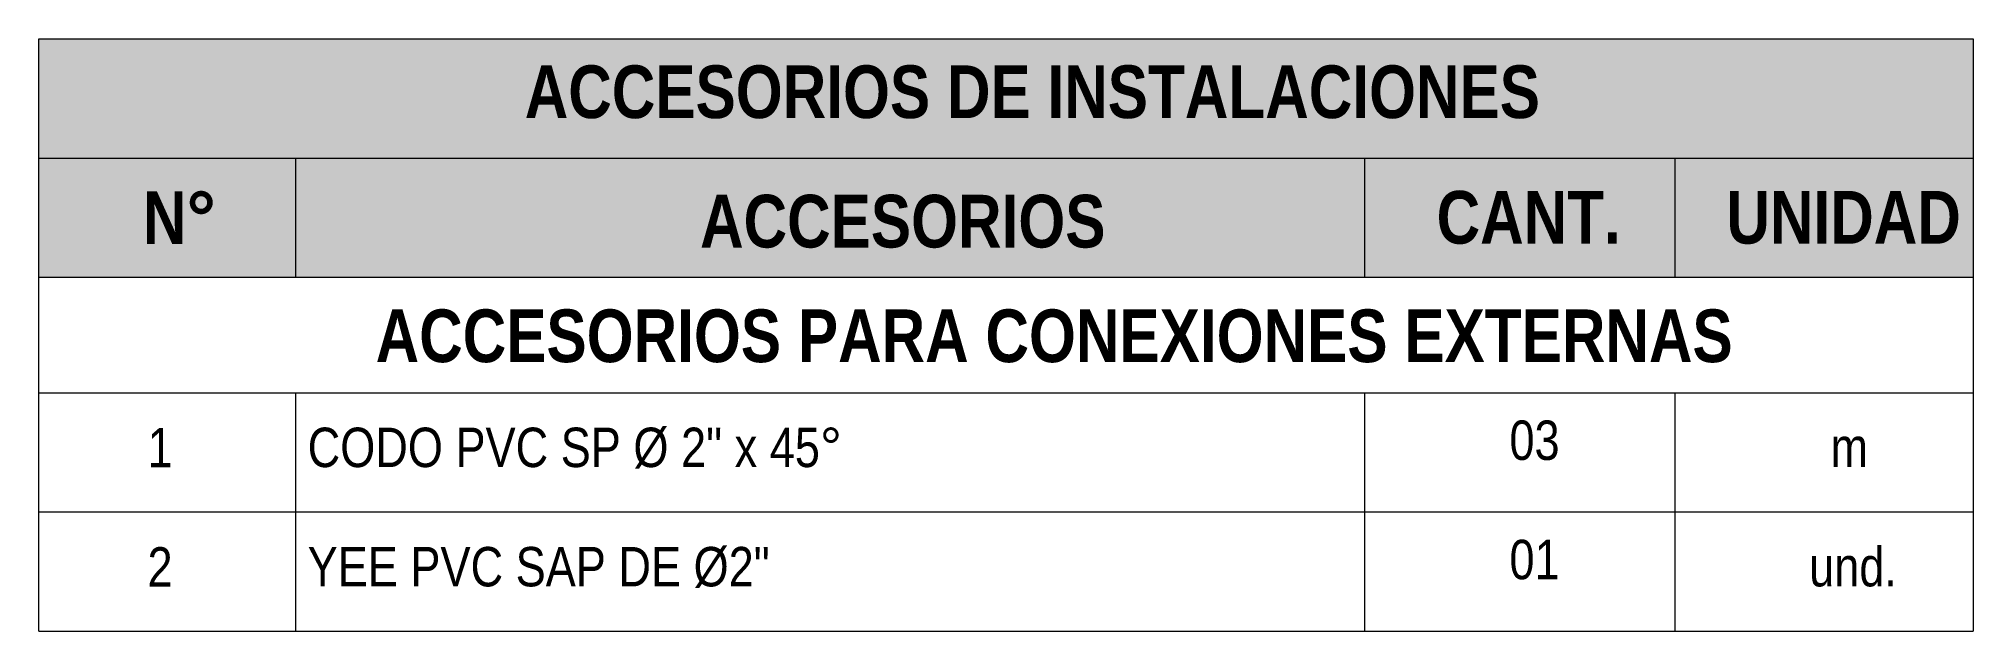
# Model space of a CAD drawing. Header units: metres. Extents: x 0 to 1843, y 1434 to 1492.
# Drawn here: x 1807.473 to 1809.439, y 1482.898 to 1483.499 of the extents above; entities that cross this region are included whole.
import ezdxf

# ---------------------------------------------------------------- set-up
doc = ezdxf.new("R2010")
doc.units = ezdxf.units.M
doc.header["$LTSCALE"] = 0.005
doc.layers.add('-Textos', color=7, linetype='Continuous', lineweight=20)
doc.styles.add('-Arial Narrow', font='ARIALN.TTF')

msp = doc.modelspace()

# ---------------------------------------------------------------- texts
at = {"layer": '-Textos', "style": '-Arial Narrow'}
for s, insert, char_height, width, attachment_point in [('\\pxqc;{\\fArial Narrow|b1|i0|c0|p34;ACCESORIOS DE INSTALACIONES}', (1808.48301, 1483.445), 0.0535, 1.1168011, 5), ('\\pxqc;{\\fArial Narrow|b1|i0|c0|p34;N°}', (1807.61646, 1483.31752), 0.0535, 0.4059128, 5), ('\\pxqc;{\\fArial Narrow|b1|i0|c0|p34;ACCESORIOS}', (1808.35135, 1483.31359), 0.0535, 0.4059128, 5), ('\\pxqc;{\\fArial Narrow|b1|i0|c0|p34;CANT.}', (1808.98729, 1483.31752), 0.0535, 0.4059128, 5), ('\\pxqc;{\\fArial Narrow|b1|i0|c0|p34;UNIDAD}', (1809.30722, 1483.31752), 0.0535, 0.4059128, 5), ('\\pxqc;{\\fArial Narrow|b1|i0|c0|p34;ACCESORIOS PARA CONEXIONES EXTERNAS}', (1808.50516, 1483.19718), 0.0535, 1.552205, 5), ('1', (1807.58403, 1483.104), 0.04, 0.0891667, 1), ('CODO PVC SP {\\A1;Ø 2" x 45°}', (1807.74671, 1483.10427), 0.04, 0.8398193, 1), ('03', (1808.96773, 1483.11154), 0.04, 0.0507466, 1), ('m', (1809.29391, 1483.10427), 0.04, 0.0507466, 1), ('2', (1807.58403, 1482.98287), 0.04, 0.0891667, 1), ('YEE PVC SAP DE {\\A1;Ø2"}', (1807.74671, 1482.98313), 0.04, 0.8398193, 1), ('01', (1808.96773, 1482.99041), 0.04, 0.0507466, 1), ('und.', (1809.27222, 1482.98313), 0.04, 0.0507466, 1)]:
    msp.add_mtext(s, dxfattribs=dict(at, insert=insert, char_height=char_height, width=width, attachment_point=attachment_point))

# ---------------------------------------------------------------- hatches: boundary and pattern name
at = {"layer": '-Textos'}
h = msp.add_hatch(color=144, dxfattribs=at)
h.dxf.hatch_style = 1
h.paths.add_polyline_path([(1809.439, 1483.25696), (1809.439, 1483.49923), (1807.47346, 1483.49923), (1807.47346, 1483.25696)])

# ---------------------------------------------------------------- linework, layer by layer
for p, q in [((1807.47346, 1482.89752), (1807.47346, 1483.49923)), ((1807.47346, 1483.49923), (1809.439, 1483.49923)), ((1809.439, 1483.49923), (1809.439, 1482.89752)), ((1807.47346, 1483.37809), (1809.439, 1483.37809)), ((1807.73455, 1483.25696), (1807.73455, 1483.37809)), ((1808.82031, 1483.37809), (1808.82031, 1483.25696)), ((1809.13567, 1483.37809), (1809.13567, 1483.25696)), ((1807.47346, 1483.25696), (1809.439, 1483.25696)), ((1807.47346, 1483.13979), (1809.439, 1483.13979)), ((1807.73455, 1482.89752), (1807.73455, 1483.13979)), ((1808.82031, 1483.13979), (1808.82031, 1482.89752)), ((1809.13567, 1483.13979), (1809.13567, 1482.89752)), ((1807.47346, 1483.01865), (1809.439, 1483.01865)), ((1807.47346, 1482.89752), (1809.439, 1482.89752))]:
    msp.add_line(p, q, dxfattribs=at)

msp.set_redraw_order([(e.dxf.handle, doc.entitydb.next_handle()) for e in msp.query("TEXT MTEXT ATTDEF DIMENSION ARC_DIMENSION")])  # texts and dimensions are drawn at this point

doc.saveas('drawing.dxf')
